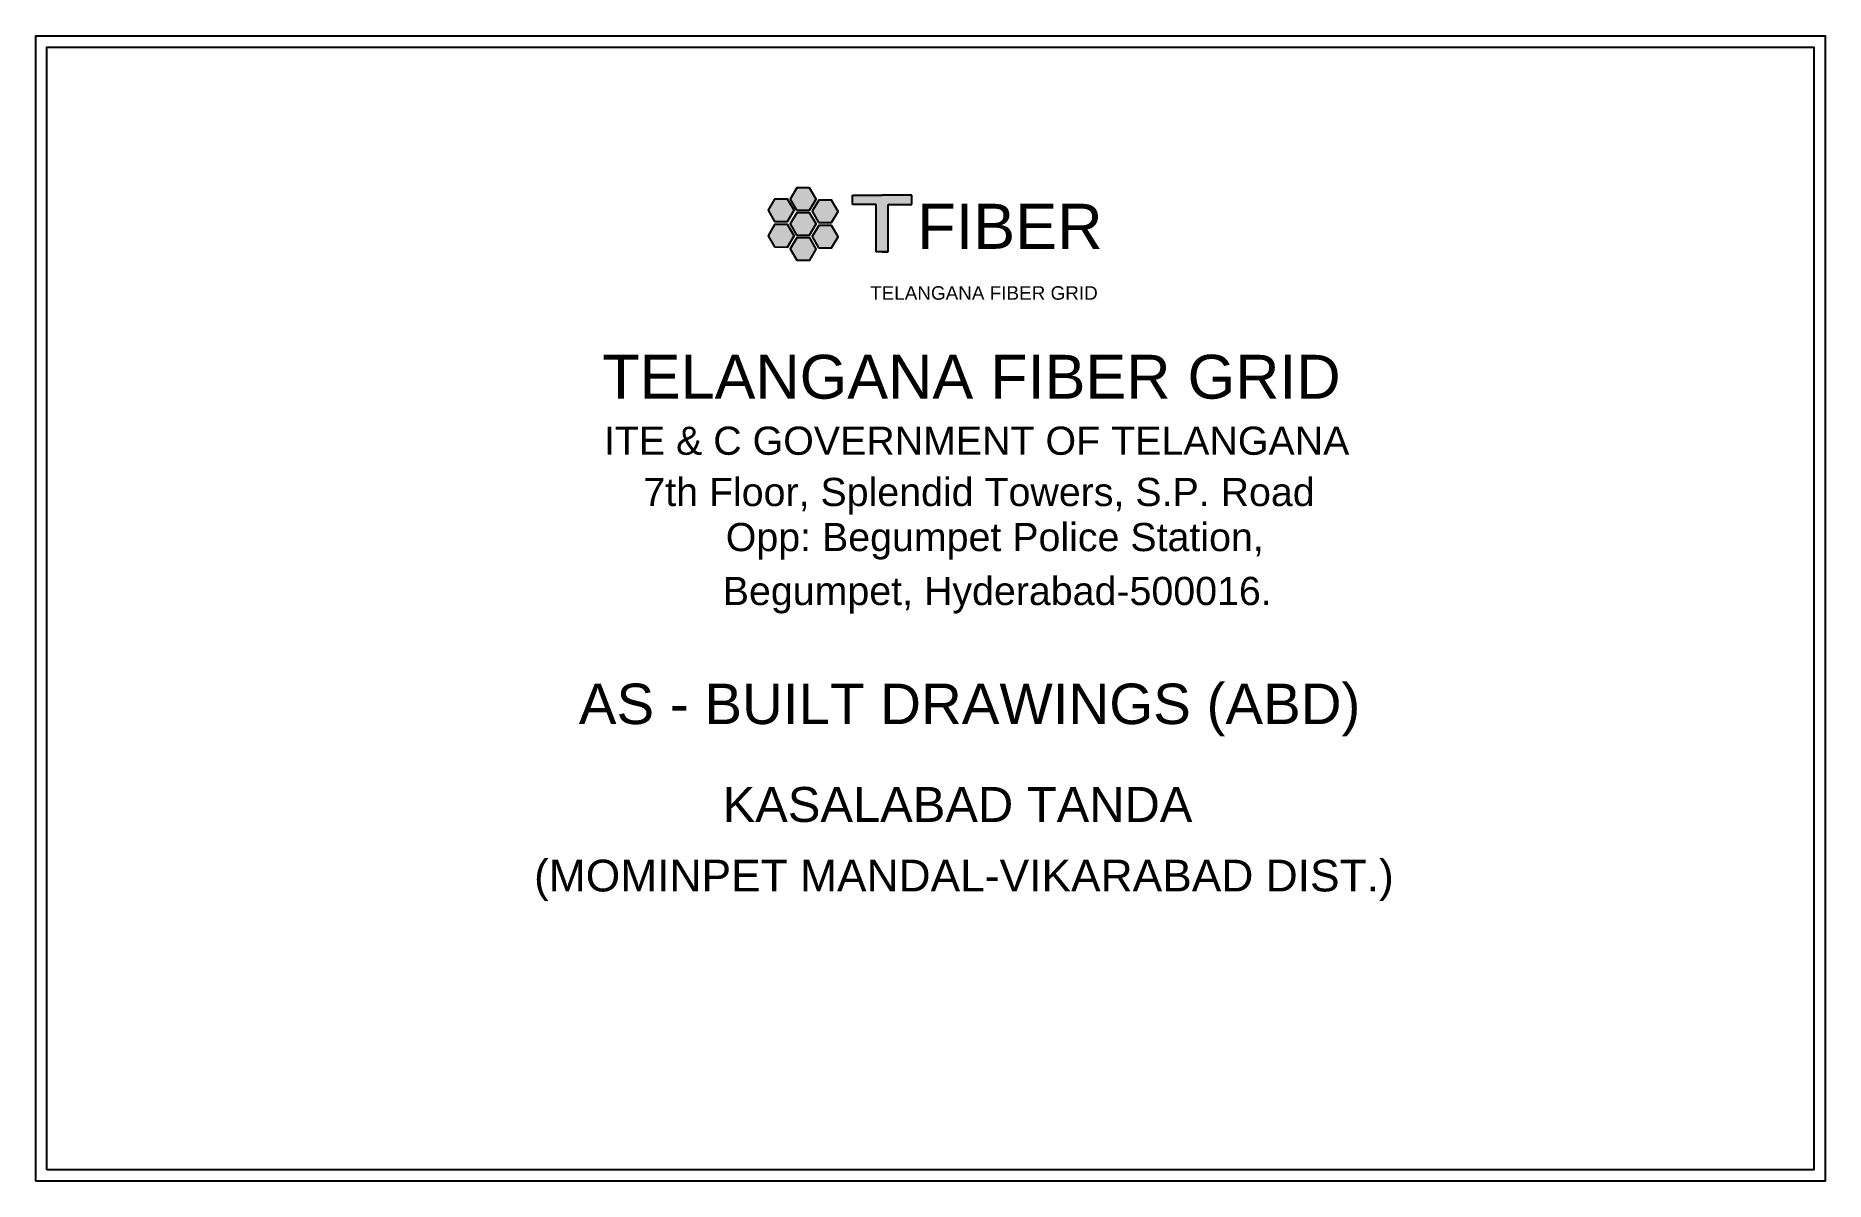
# Model space of a CAD drawing. Header units: inches. Extents: x 354 to 4445, y 133 to 657.
# Drawn here: x 354.1 to 751.2, y 235.6 to 489.7 of the extents above; entities that cross this region are included whole.
import ezdxf
from ezdxf.enums import TextEntityAlignment as Align

# ---------------------------------------------------------------- set-up
doc = ezdxf.new("R2010")
doc.units = ezdxf.units.IN
doc.header["$MEASUREMENT"] = 0
doc.layers.add('Asbuilt_title', color=7, linetype='Continuous')
doc.layers.add('ROW', color=5, linetype='Continuous')
doc.styles.add('200', font='swisse.ttf')
doc.styles.get("Standard").update_dxf_attribs({"font": 'arial.ttf'})

msp = doc.modelspace()

# ---------------------------------------------------------------- texts
at = {"color": 18, "true_color": 0x000000}
msp.add_text('FIBER', height=10, dxfattribs=at).set_placement((549.74, 442.45))
at = {"color": 252, "true_color": 0x939598}
msp.add_text('TELANGANA FIBER GRID', height=3, dxfattribs=at).set_placement((539.27, 431.16))
at = {"layer": 'ROW', "color": 5, "style": '200'}
for s, height, p in [(' TELANGANA FIBER GRID', 9.7276, (559.88, 414.08)), ('ITE & C GOVERNMENT OF TELANGANA', 6.25, (562.92, 399.89)), ('7th Floor, Splendid Towers, S.P. Road', 6.25, (563.44, 388.52)), ('Opp: Begumpet Police Station,', 6.25, (566.94, 378.52)), ('Begumpet, Hyderabad-500016.', 6.25, (567.49, 366.56))]:
    msp.add_text(s, height=height, dxfattribs=at).set_placement(p, align=Align.MIDDLE_CENTER)
at = {"layer": 'ROW', "color": 6, "style": '200'}
msp.add_text('AS - BUILT DRAWINGS (ABD) ', height=8.9745, dxfattribs=at).set_placement((563.09, 341.52), align=Align.MIDDLE_CENTER)
at = {"layer": 'ROW', "color": 1, "style": '200'}
for s, height, p in [('KASALABAD TANDA', 7.7624, (558.67, 319.2)), ('(MOMINPET MANDAL-VIKARABAD DIST.)', 7.0435, (560.09, 303.43))]:
    msp.add_text(s, height=height, dxfattribs=at).set_placement(p, align=Align.MIDDLE_CENTER)

# ---------------------------------------------------------------- hatches: boundary and pattern name
h = msp.add_hatch(color=256)
h.set_gradient(color1=(102, 0, 204), color2=(102, 0, 204), tint=1)
h.paths.add_polyline_path([(525.84, 445.49), (527.28, 447.98), (525.85, 450.47), (522.98, 450.47), (521.54, 447.99), (522.96, 445.5)])
h.paths.add_polyline_path([(525.84, 451), (527.28, 453.48), (525.85, 455.97), (522.98, 455.98), (521.54, 453.5), (522.96, 451.01)])
h.paths.add_polyline_path([(516.65, 451.01), (518.08, 448.52), (520.95, 448.52), (522.39, 451), (520.96, 453.49), (518.09, 453.5)])
h.paths.add_polyline_path([(518.08, 442.86), (520.95, 442.85), (522.39, 445.34), (520.96, 447.83), (518.09, 447.83), (516.65, 445.35)])
h.paths.add_polyline_path([(521.57, 442.42), (523, 439.93), (525.87, 439.92), (527.32, 442.41), (525.89, 444.9), (523.01, 444.9)])
h.paths.add_polyline_path([(527.85, 442.66), (530.72, 442.65), (532.16, 445.14), (530.73, 447.63), (527.86, 447.64), (526.42, 445.15)])
h.paths.add_polyline_path([(530.73, 453.24), (527.86, 453.25), (526.42, 450.77), (527.85, 448.28), (530.72, 448.27), (532.16, 450.75)])
h = msp.add_hatch(color=256)
h.set_gradient(color1=(102, 0, 204), color2=(102, 0, 204), tint=1)
h.paths.add_polyline_path([(543.25, 452.27), (548.5, 452.27), (548.5, 454.37), (541.94, 454.37), (535.38, 454.37), (535.38, 452.27), (540.63, 452.27), (540.63, 441.77), (541.94, 441.77), (543.25, 441.77)])

# ---------------------------------------------------------------- linework, layer by layer
for p, q in [((535.38, 452.27), (535.38, 454.37)), ((535.38, 454.37), (541.94, 454.37)), ((548.5, 454.37), (541.94, 454.37)), ((548.5, 452.27), (548.5, 454.37)), ((540.63, 452.27), (535.38, 452.27)), ((540.63, 441.77), (540.63, 452.27)), ((543.25, 441.77), (543.25, 452.27)), ((543.25, 452.27), (548.5, 452.27)), ((541.94, 441.77), (540.63, 441.77)), ((543.25, 441.77), (541.94, 441.77)), ((541.94, 441.77), (543.25, 441.77))]:
    msp.add_line(p, q)
for points in [[(518.08, 448.52), (520.95, 448.52), (522.39, 451), (520.96, 453.49), (518.09, 453.5), (516.65, 451.01)], [(522.96, 451.01), (525.84, 451), (527.28, 453.48), (525.85, 455.97), (522.98, 455.98), (521.54, 453.5)], [(527.85, 448.28), (530.72, 448.27), (532.16, 450.75), (530.73, 453.24), (527.86, 453.25), (526.42, 450.77)], [(522.96, 445.5), (525.84, 445.49), (527.28, 447.98), (525.85, 450.47), (522.98, 450.47), (521.54, 447.99)], [(518.08, 442.86), (520.95, 442.85), (522.39, 445.34), (520.96, 447.83), (518.09, 447.83), (516.65, 445.35)], [(523, 439.93), (525.87, 439.92), (527.32, 442.41), (525.89, 444.9), (523.01, 444.9), (521.57, 442.42)], [(527.85, 442.66), (530.72, 442.65), (532.16, 445.14), (530.73, 447.63), (527.86, 447.64), (526.42, 445.15)]]:
    msp.add_lwpolyline(points, close=True)
at = {"layer": 'Asbuilt_title'}
for points in [[(354.13, 235.64), (354.13, 489.7), (751.22, 489.7), (751.22, 235.64)], [(356.62, 238.13), (356.62, 487.21), (748.73, 487.21), (748.73, 238.13)]]:
    msp.add_lwpolyline(points, close=True, dxfattribs=at)

msp.set_redraw_order([(e.dxf.handle, doc.entitydb.next_handle()) for e in msp.query("TEXT MTEXT ATTDEF DIMENSION ARC_DIMENSION")])  # texts and dimensions are drawn at this point

doc.saveas('drawing.dxf')
